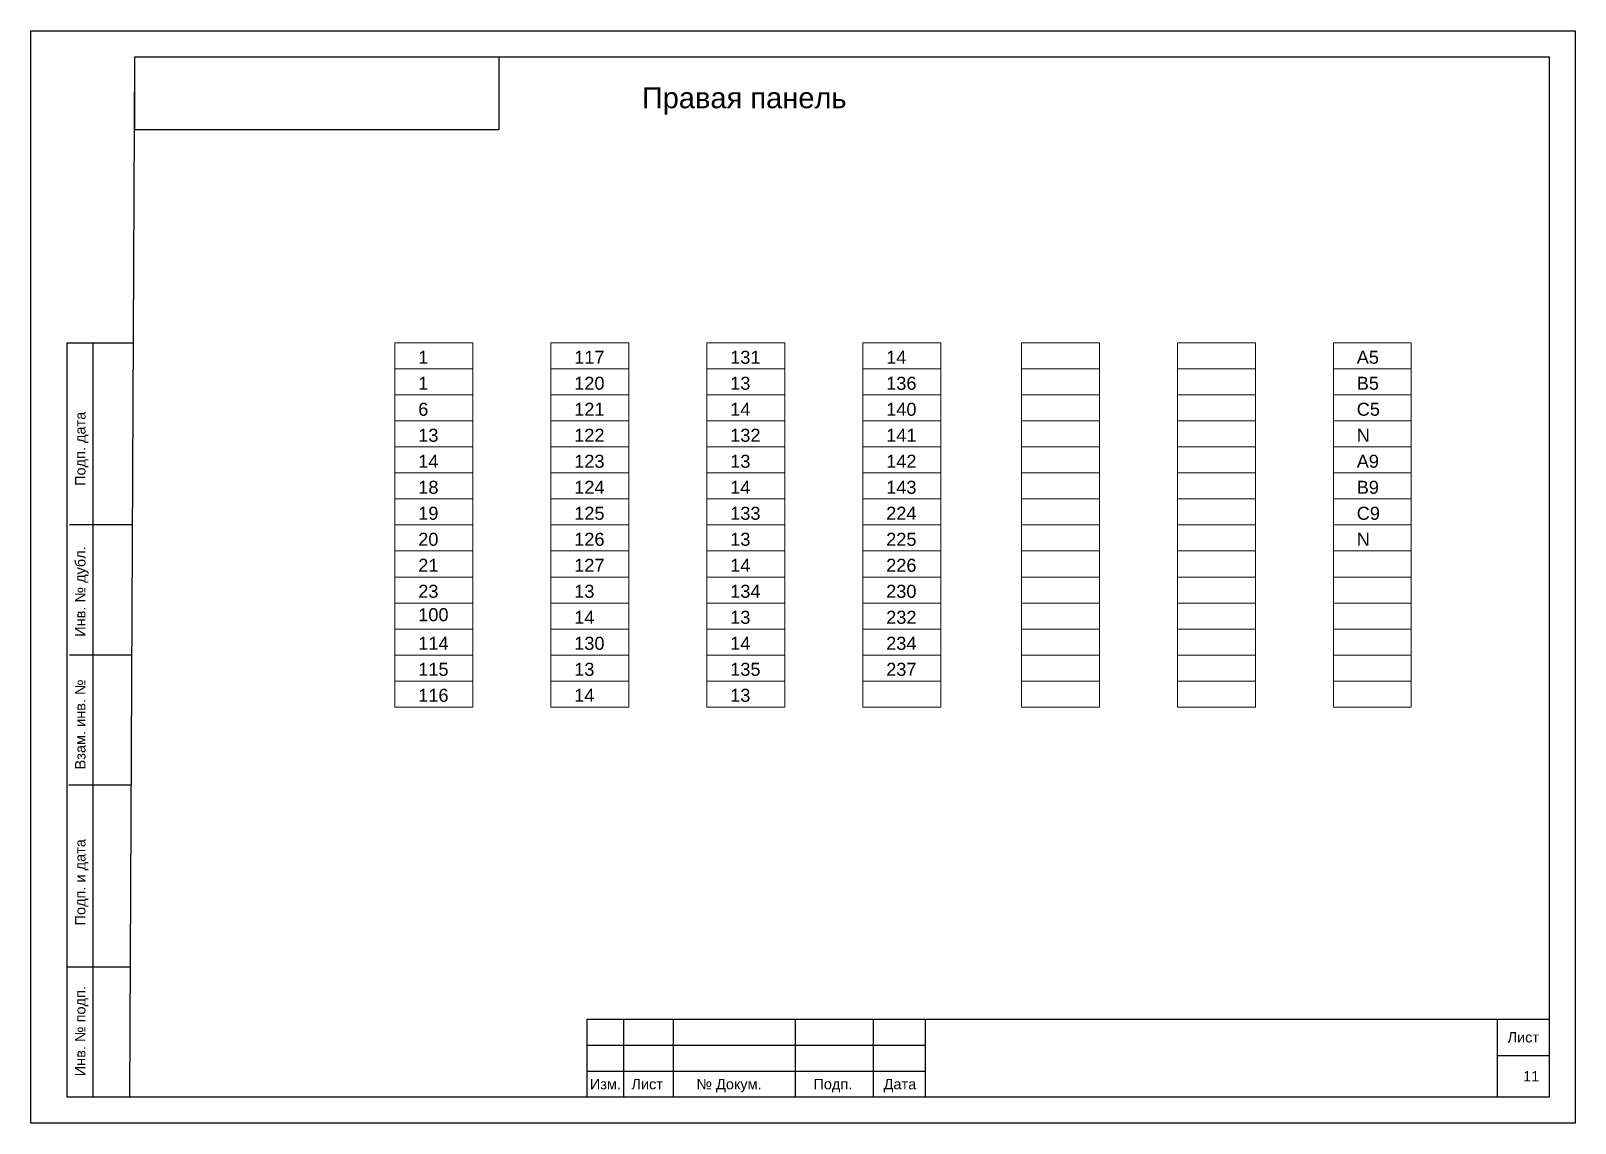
# Model space of a CAD drawing. Header units: millimetres. Extents: x 1674 to 4134, y 3039 to 4124.
# Drawn here: x 2650 to 2947, y 3290 to 3500 of the extents above; entities that cross this region are included whole.
import ezdxf

# ---------------------------------------------------------------- set-up
doc = ezdxf.new("R2010")
doc.units = ezdxf.units.MM
doc.layers.add('Аппаратура', color=7, linetype='Continuous', lineweight=20)
doc.layers.add('Рамки', color=7, linetype='Continuous', lineweight=25)
doc.styles.get("Standard").update_dxf_attribs({"font": 'arial.ttf'})

msp = doc.modelspace()

# ---------------------------------------------------------------- texts
at = {"layer": 'Рамки'}
for s, height, p in [('Правая панель', 4, (2767.5, 3485.13)), ('1', 2.5, (2724.5, 3436)), ('117', 2.5, (2754.5, 3436)), ('131', 2.5, (2784.5, 3436)), ('14', 2.5, (2814.5, 3436)), ('A5', 2.5, (2905, 3436)), ('1', 2.5, (2724.5, 3431)), ('120', 2.5, (2754.5, 3431)), ('13', 2.5, (2784.5, 3431)), ('136', 2.5, (2814.5, 3431)), ('B5', 2.5, (2905, 3431)), ('6', 2.5, (2724.5, 3426)), ('121', 2.5, (2754.5, 3426)), ('14', 2.5, (2784.5, 3426)), ('140', 2.5, (2814.5, 3426)), ('C5', 2.5, (2905, 3426)), ('13', 2.5, (2724.5, 3421)), ('122', 2.5, (2754.5, 3421)), ('132', 2.5, (2784.5, 3421)), ('141', 2.5, (2814.5, 3421)), ('N', 2.5, (2905, 3421)), ('14', 2.5, (2724.5, 3416)), ('123', 2.5, (2754.5, 3416)), ('13', 2.5, (2784.5, 3416)), ('142', 2.5, (2814.5, 3416)), ('A9', 2.5, (2905, 3416)), ('18', 2.5, (2724.5, 3411)), ('124', 2.5, (2754.5, 3411)), ('14', 2.5, (2784.5, 3411)), ('143', 2.5, (2814.5, 3411)), ('B9', 2.5, (2905, 3411)), ('19', 2.5, (2724.5, 3406)), ('125', 2.5, (2754.5, 3406)), ('133', 2.5, (2784.5, 3406)), ('224', 2.5, (2814.5, 3406)), ('C9', 2.5, (2905, 3406)), ('20', 2.5, (2724.5, 3401)), ('126', 2.5, (2754.5, 3401)), ('13', 2.5, (2784.5, 3401)), ('225', 2.5, (2814.5, 3401)), ('N', 2.5, (2905, 3401)), ('21', 2.5, (2724.5, 3396)), ('127', 2.5, (2754.5, 3396)), ('14', 2.5, (2784.5, 3396)), ('226', 2.5, (2814.5, 3396)), ('23', 2.5, (2724.5, 3391)), ('13', 2.5, (2754.5, 3391)), ('134', 2.5, (2784.5, 3391)), ('230', 2.5, (2814.5, 3391)), ('100', 2.5, (2724.5, 3386.5)), ('14', 2.5, (2754.5, 3386)), ('13', 2.5, (2784.5, 3386)), ('232', 2.5, (2814.5, 3386)), ('114', 2.5, (2724.5, 3381)), ('130', 2.5, (2754.5, 3381)), ('14', 2.5, (2784.5, 3381)), ('234', 2.5, (2814.5, 3381)), ('115', 2.5, (2724.5, 3376)), ('13', 2.5, (2754.5, 3376)), ('135', 2.5, (2784.5, 3376)), ('237', 2.5, (2814.5, 3376)), ('116', 2.5, (2724.5, 3371)), ('14', 2.5, (2754.5, 3371)), ('13', 2.5, (2784.5, 3371))]:
    msp.add_text(s, height=height).set_placement(p)
for s, p in [('Подп. дата', (2660.5, 3412.5)), ('Инв. № дубл.', (2660.5, 3383.5)), ('Взам. инв. №', (2660.5, 3358)), ('Подп. и дата', (2660.5, 3328)), ('Инв. № подп.', (2660.5, 3299))]:
    msp.add_text(s, height=2, rotation=90, dxfattribs=at).set_placement(p)
for s, p in [('Лист', (2934, 3305.5)), ('11', (2937, 3298)), ('Изм.', (2757.5, 3296.5)), ('Лист', (2765.5, 3296.5)), ('№ Докум.', (2778, 3296.5)), ('Подп.', (2800.5, 3296.5)), ('Дата', (2814, 3296.5))]:
    msp.add_text(s, height=2, dxfattribs=at).set_placement(p)

# ---------------------------------------------------------------- hatches: boundary and pattern name
at = {"layer": 'Аппаратура'}
h = msp.add_hatch(dxfattribs=at)
h.set_pattern_fill('ANGLE')
h.set_pattern_definition([(0, (-5, 5), (0, 6.985), [5.08, -1.905]), (90, (-5, 5), (-6.985, 4e-16), [5.08, -1.905])])
h.paths.add_polyline_path([(2726, 3445, 1), (2724, 3445, 1)])

# ---------------------------------------------------------------- linework, layer by layer
for points in [[(2720, 3440), (2735, 3440), (2735, 3435), (2720, 3435)], [(2750, 3440), (2765, 3440), (2765, 3435), (2750, 3435)], [(2780, 3440), (2795, 3440), (2795, 3435), (2780, 3435)], [(2810, 3440), (2825, 3440), (2825, 3435), (2810, 3435)], [(2840.5, 3440), (2855.5, 3440), (2855.5, 3435), (2840.5, 3435)], [(2870.5, 3440), (2885.5, 3440), (2885.5, 3435), (2870.5, 3435)], [(2900.5, 3440), (2915.5, 3440), (2915.5, 3435), (2900.5, 3435)], [(2720, 3435), (2735, 3435), (2735, 3430), (2720, 3430)], [(2750, 3435), (2765, 3435), (2765, 3430), (2750, 3430)], [(2780, 3435), (2795, 3435), (2795, 3430), (2780, 3430)], [(2810, 3435), (2825, 3435), (2825, 3430), (2810, 3430)], [(2840.5, 3435), (2855.5, 3435), (2855.5, 3430), (2840.5, 3430)], [(2870.5, 3435), (2885.5, 3435), (2885.5, 3430), (2870.5, 3430)], [(2900.5, 3435), (2915.5, 3435), (2915.5, 3430), (2900.5, 3430)], [(2720, 3430), (2735, 3430), (2735, 3425), (2720, 3425)], [(2750, 3430), (2765, 3430), (2765, 3425), (2750, 3425)], [(2780, 3430), (2795, 3430), (2795, 3425), (2780, 3425)], [(2810, 3430), (2825, 3430), (2825, 3425), (2810, 3425)], [(2840.5, 3430), (2855.5, 3430), (2855.5, 3425), (2840.5, 3425)], [(2870.5, 3430), (2885.5, 3430), (2885.5, 3425), (2870.5, 3425)], [(2900.5, 3430), (2915.5, 3430), (2915.5, 3425), (2900.5, 3425)], [(2720, 3425), (2735, 3425), (2735, 3420), (2720, 3420)], [(2750, 3425), (2765, 3425), (2765, 3420), (2750, 3420)], [(2780, 3425), (2795, 3425), (2795, 3420), (2780, 3420)], [(2810, 3425), (2825, 3425), (2825, 3420), (2810, 3420)], [(2840.5, 3425), (2855.5, 3425), (2855.5, 3420), (2840.5, 3420)], [(2870.5, 3425), (2885.5, 3425), (2885.5, 3420), (2870.5, 3420)], [(2900.5, 3425), (2915.5, 3425), (2915.5, 3420), (2900.5, 3420)], [(2720, 3420), (2735, 3420), (2735, 3415), (2720, 3415)], [(2750, 3420), (2765, 3420), (2765, 3415), (2750, 3415)], [(2780, 3420), (2795, 3420), (2795, 3415), (2780, 3415)], [(2810, 3420), (2825, 3420), (2825, 3415), (2810, 3415)], [(2840.5, 3420), (2855.5, 3420), (2855.5, 3415), (2840.5, 3415)], [(2870.5, 3420), (2885.5, 3420), (2885.5, 3415), (2870.5, 3415)], [(2900.5, 3420), (2915.5, 3420), (2915.5, 3415), (2900.5, 3415)], [(2720, 3415), (2735, 3415), (2735, 3410), (2720, 3410)], [(2750, 3415), (2765, 3415), (2765, 3410), (2750, 3410)], [(2780, 3415), (2795, 3415), (2795, 3410), (2780, 3410)], [(2810, 3415), (2825, 3415), (2825, 3410), (2810, 3410)], [(2840.5, 3415), (2855.5, 3415), (2855.5, 3410), (2840.5, 3410)], [(2870.5, 3415), (2885.5, 3415), (2885.5, 3410), (2870.5, 3410)], [(2900.5, 3415), (2915.5, 3415), (2915.5, 3410), (2900.5, 3410)], [(2720, 3410), (2735, 3410), (2735, 3405), (2720, 3405)], [(2750, 3410), (2765, 3410), (2765, 3405), (2750, 3405)], [(2780, 3410), (2795, 3410), (2795, 3405), (2780, 3405)], [(2810, 3410), (2825, 3410), (2825, 3405), (2810, 3405)], [(2840.5, 3410), (2855.5, 3410), (2855.5, 3405), (2840.5, 3405)], [(2870.5, 3410), (2885.5, 3410), (2885.5, 3405), (2870.5, 3405)], [(2900.5, 3410), (2915.5, 3410), (2915.5, 3405), (2900.5, 3405)], [(2720, 3405), (2735, 3405), (2735, 3400), (2720, 3400)], [(2750, 3405), (2765, 3405), (2765, 3400), (2750, 3400)], [(2780, 3405), (2795, 3405), (2795, 3400), (2780, 3400)], [(2810, 3405), (2825, 3405), (2825, 3400), (2810, 3400)], [(2840.5, 3405), (2855.5, 3405), (2855.5, 3400), (2840.5, 3400)], [(2870.5, 3405), (2885.5, 3405), (2885.5, 3400), (2870.5, 3400)], [(2900.5, 3405), (2915.5, 3405), (2915.5, 3400), (2900.5, 3400)], [(2720, 3400), (2735, 3400), (2735, 3395), (2720, 3395)], [(2750, 3400), (2765, 3400), (2765, 3395), (2750, 3395)], [(2780, 3400), (2795, 3400), (2795, 3395), (2780, 3395)], [(2810, 3400), (2825, 3400), (2825, 3395), (2810, 3395)], [(2840.5, 3400), (2855.5, 3400), (2855.5, 3395), (2840.5, 3395)], [(2870.5, 3400), (2885.5, 3400), (2885.5, 3395), (2870.5, 3395)], [(2900.5, 3400), (2915.5, 3400), (2915.5, 3395), (2900.5, 3395)], [(2720, 3395), (2735, 3395), (2735, 3390), (2720, 3390)], [(2750, 3395), (2765, 3395), (2765, 3390), (2750, 3390)], [(2780, 3395), (2795, 3395), (2795, 3390), (2780, 3390)], [(2810, 3395), (2825, 3395), (2825, 3390), (2810, 3390)], [(2840.5, 3395), (2855.5, 3395), (2855.5, 3390), (2840.5, 3390)], [(2870.5, 3395), (2885.5, 3395), (2885.5, 3390), (2870.5, 3390)], [(2900.5, 3395), (2915.5, 3395), (2915.5, 3390), (2900.5, 3390)], [(2720, 3390), (2735, 3390), (2735, 3385), (2720, 3385)], [(2750, 3390), (2765, 3390), (2765, 3385), (2750, 3385)], [(2780, 3390), (2795, 3390), (2795, 3385), (2780, 3385)], [(2810, 3390), (2825, 3390), (2825, 3385), (2810, 3385)], [(2840.5, 3390), (2855.5, 3390), (2855.5, 3385), (2840.5, 3385)], [(2870.5, 3390), (2885.5, 3390), (2885.5, 3385), (2870.5, 3385)], [(2900.5, 3390), (2915.5, 3390), (2915.5, 3385), (2900.5, 3385)], [(2720, 3385), (2735, 3385), (2735, 3380), (2720, 3380)], [(2750, 3385), (2765, 3385), (2765, 3380), (2750, 3380)], [(2780, 3385), (2795, 3385), (2795, 3380), (2780, 3380)], [(2810, 3385), (2825, 3385), (2825, 3380), (2810, 3380)], [(2840.5, 3385), (2855.5, 3385), (2855.5, 3380), (2840.5, 3380)], [(2870.5, 3385), (2885.5, 3385), (2885.5, 3380), (2870.5, 3380)], [(2900.5, 3385), (2915.5, 3385), (2915.5, 3380), (2900.5, 3380)], [(2720, 3380), (2735, 3380), (2735, 3375), (2720, 3375)], [(2750, 3380), (2765, 3380), (2765, 3375), (2750, 3375)], [(2780, 3380), (2795, 3380), (2795, 3375), (2780, 3375)], [(2810, 3380), (2825, 3380), (2825, 3375), (2810, 3375)], [(2840.5, 3380), (2855.5, 3380), (2855.5, 3375), (2840.5, 3375)], [(2870.5, 3380), (2885.5, 3380), (2885.5, 3375), (2870.5, 3375)], [(2900.5, 3380), (2915.5, 3380), (2915.5, 3375), (2900.5, 3375)], [(2720, 3375), (2735, 3375), (2735, 3370), (2720, 3370)], [(2750, 3375), (2765, 3375), (2765, 3370), (2750, 3370)], [(2780, 3375), (2795, 3375), (2795, 3370), (2780, 3370)], [(2810, 3375), (2825, 3375), (2825, 3370), (2810, 3370)], [(2840.5, 3375), (2855.5, 3375), (2855.5, 3370), (2840.5, 3370)], [(2870.5, 3375), (2885.5, 3375), (2885.5, 3370), (2870.5, 3370)], [(2900.5, 3375), (2915.5, 3375), (2915.5, 3370), (2900.5, 3370)]]:
    msp.add_lwpolyline(points, close=True, dxfattribs=at)
at = {"layer": 'Рамки'}
for p, q in [((2669, 3295), (2670, 3495)), ((2670, 3495), (2942, 3495)), ((2942, 3495), (2942, 3295)), ((2657, 3440), (2669.72, 3440)), ((2657, 3295), (2657, 3440)), ((2662, 3295), (2662, 3440)), ((2669.42, 3405), (2657.42, 3405)), ((2669.42, 3380), (2657.42, 3380)), ((2669.3, 3355), (2657.3, 3355)), ((2669.12, 3320), (2657.12, 3320)), ((2669.12, 3320), (2657.12, 3320)), ((2669.12, 3320), (2657.12, 3320)), ((2764, 3310), (2764, 3295)), ((2773.5, 3310), (2773.5, 3295)), ((2797, 3310), (2797, 3295)), ((2812, 3310), (2812, 3295)), ((2932, 3310), (2932, 3295)), ((2757, 3305), (2822, 3305)), ((2932, 3303), (2942, 3303)), ((2757, 3300), (2822, 3300)), ((2669, 3295), (2657, 3295)), ((2942, 3295), (2669, 3295))]:
    msp.add_line(p, q, dxfattribs=at)
for points in [[(2650, 3500), (2947, 3500), (2947, 3290), (2650, 3290)], [(2670, 3495), (2740, 3495), (2740, 3481), (2670, 3481)], [(2757, 3295), (2757, 3310), (2942, 3310), (2942, 3295)], [(2757, 3310), (2822, 3310), (2822, 3295), (2757, 3295)]]:
    msp.add_lwpolyline(points, close=True, dxfattribs=at)

msp.set_redraw_order([(e.dxf.handle, doc.entitydb.next_handle()) for e in msp.query("TEXT MTEXT ATTDEF DIMENSION ARC_DIMENSION")])  # texts and dimensions are drawn at this point

doc.saveas('drawing.dxf')
